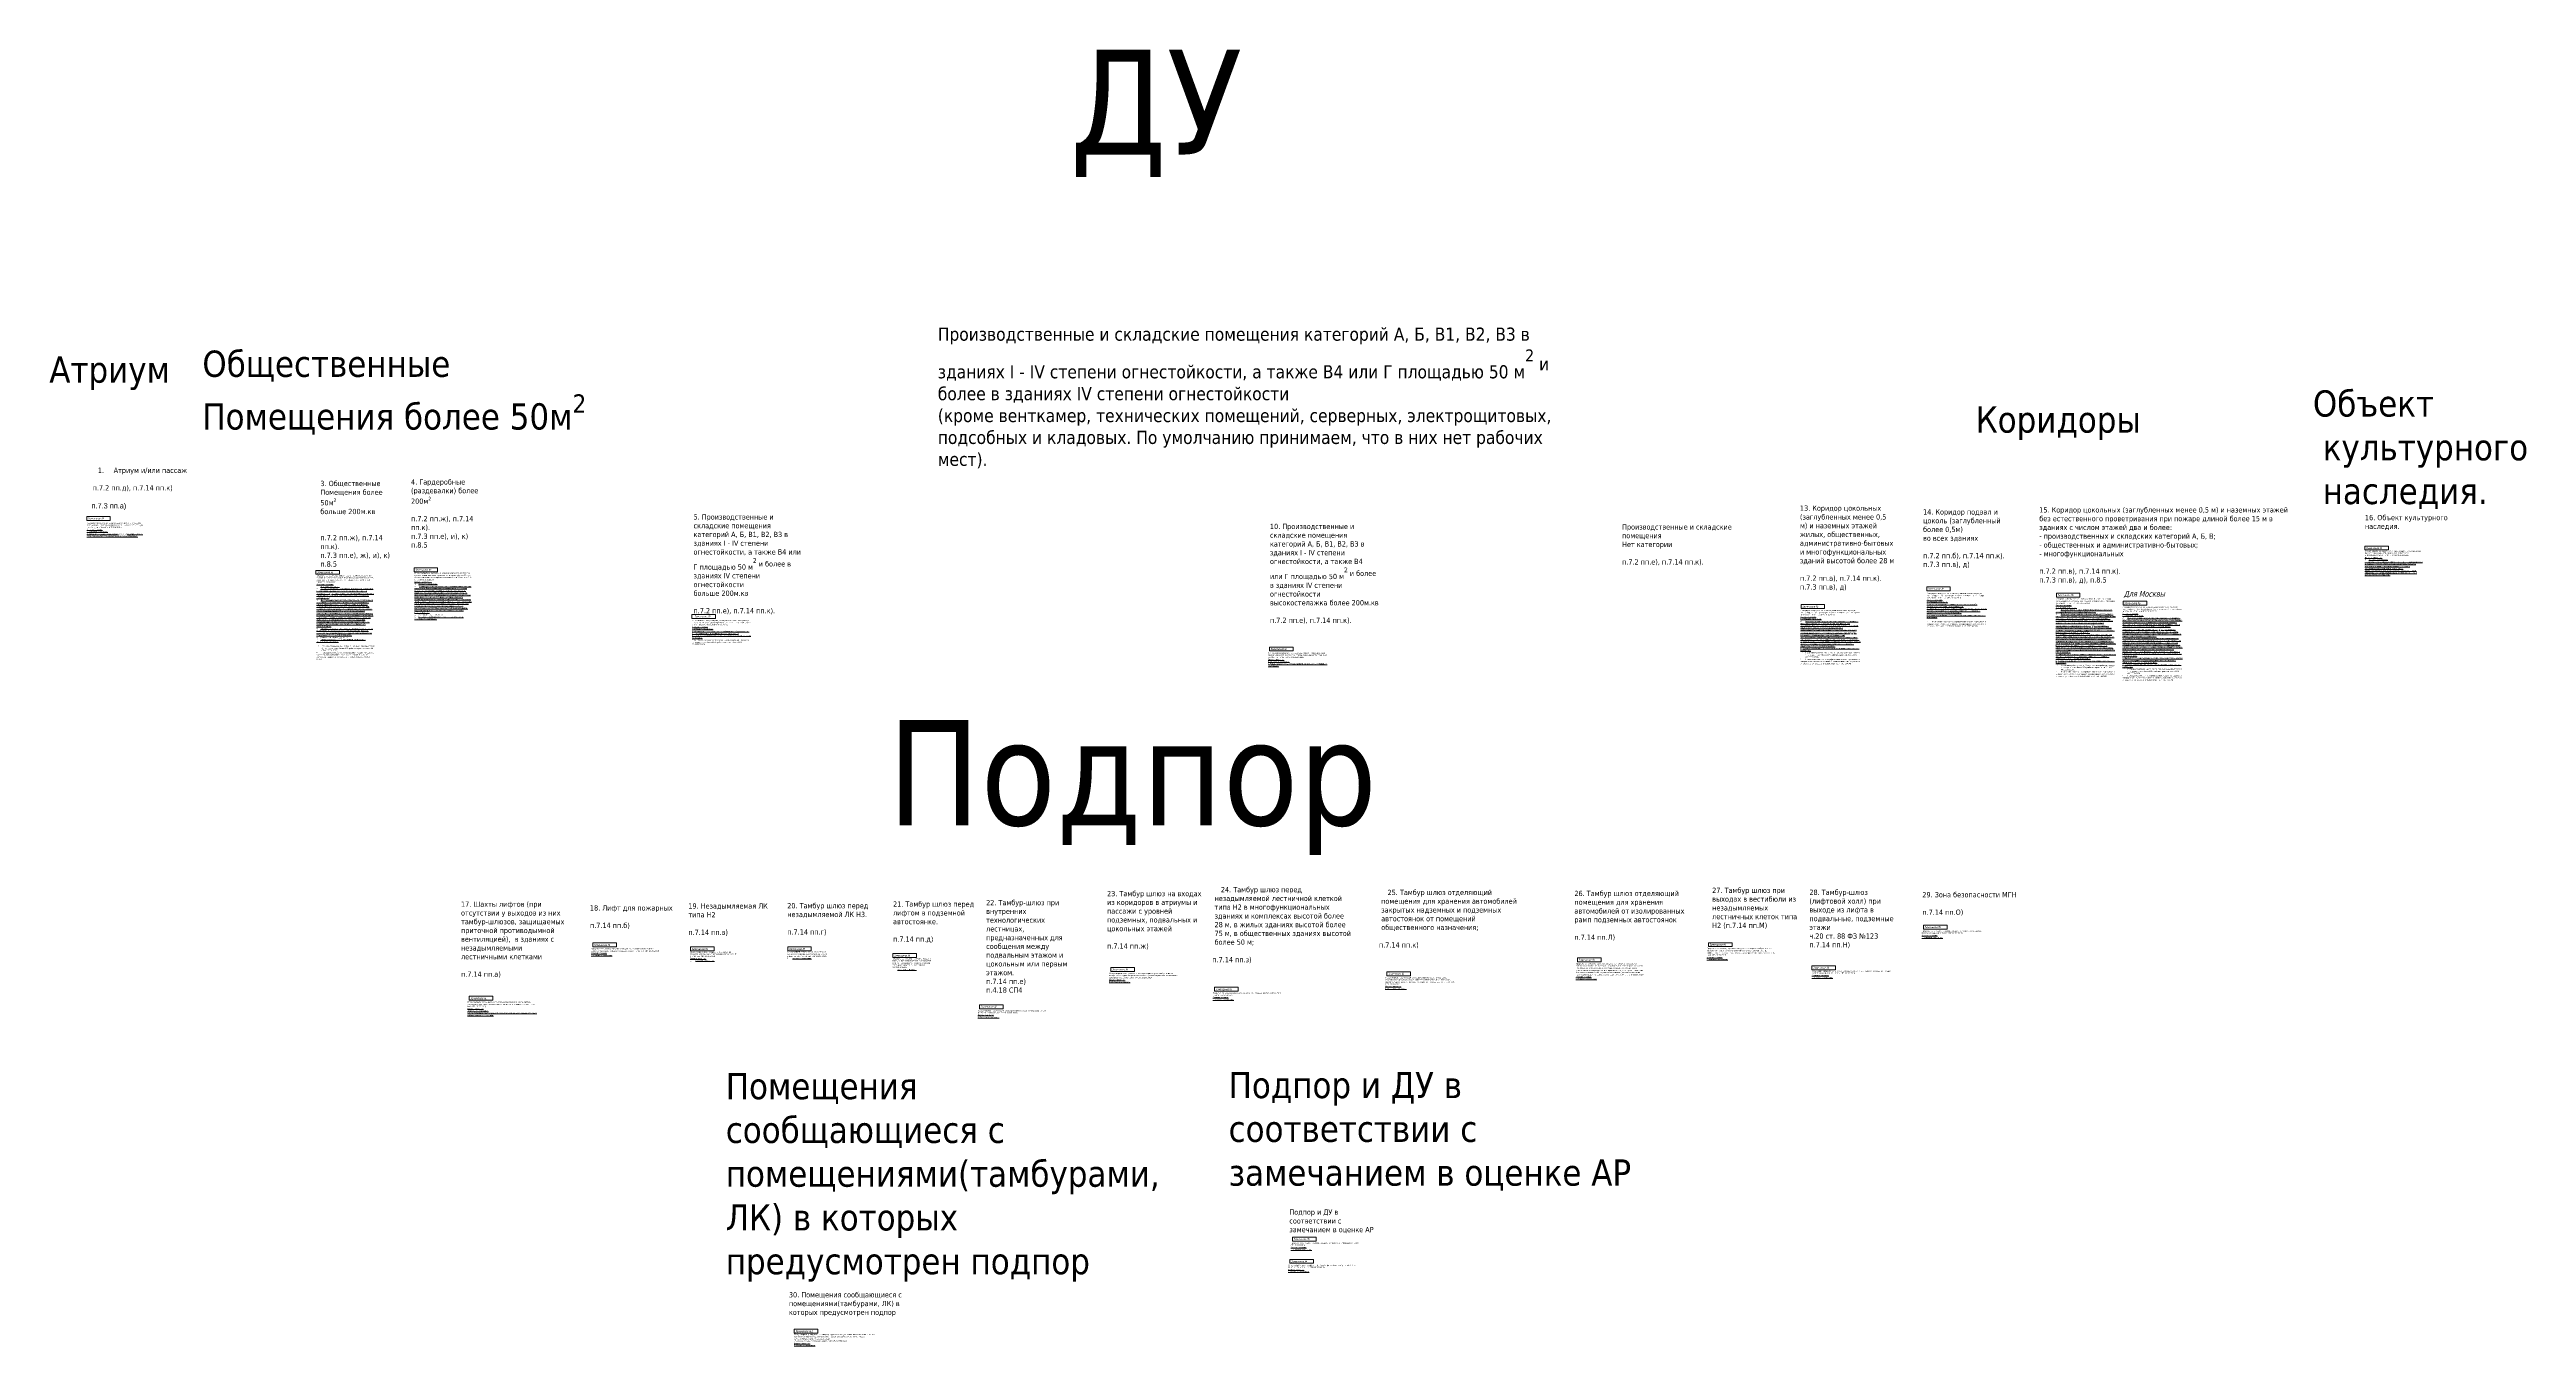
# Model space of a CAD drawing. Header units: millimetres. Extents: x -151274 to 981405, y -382735 to 210096.
import ezdxf

# ---------------------------------------------------------------- set-up
doc = ezdxf.new("R2010")
doc.units = ezdxf.units.MM
for name, color, linetype, lineweight in [('экспертиза', 1, 'Continuous', 0), ('экспертиза ДУ', 1, 'Continuous', 0), ('экспертиза ДУ пояснения', 6, 'Continuous', 0)]:
    doc.layers.add(name, color=color, linetype=linetype, lineweight=lineweight)
doc.styles.get("Standard").update_dxf_attribs({"font": 'arial.ttf'})
doc.styles.add('ЭКСПЕРТИЗА', font='tahoma.ttf')

msp = doc.modelspace()

# ---------------------------------------------------------------- linework, layer by layer
at = {"layer": 'экспертиза', "lineweight": 0, "transparency": 33554687, "elevation": 0}
msp.add_lwpolyline([(907502, -16859), (918302, -16859), (918302, -18659), (907502, -18659), (907502, -16859)], dxfattribs=at)
at = {"layer": 'экспертиза', "lineweight": 0}
msp.add_lwpolyline([(40655, -222660), (51455, -222660), (51455, -224460), (40655, -224460), (40655, -222660)], dxfattribs=at)
at = {"layer": 'экспертиза ДУ', "color": 1, "lineweight": 0}
for points in [[(-134278, -3348), (-123478, -3348), (-123478, -5148), (-134278, -5148), (-134278, -3348)], [(705627, -190123), (716427, -190123), (716427, -191923), (705627, -191923), (705627, -190123)], [(97147, -198291), (107947, -198291), (107947, -200091), (97147, -200091), (97147, -198291)], [(607332, -198167), (618132, -198167), (618132, -199967), (607332, -199967), (607332, -198167)], [(334092, -209485), (344892, -209485), (344892, -211285), (334092, -211285), (334092, -209485)], [(460318, -211476), (471118, -211476), (471118, -213276), (460318, -213276), (460318, -211476)], [(547437, -205099), (558237, -205099), (558237, -206899), (547437, -206899), (547437, -205099)], [(381449, -218539), (392249, -218539), (392249, -220339), (381449, -220339), (381449, -218539)], [(274042, -226583), (284842, -226583), (284842, -228383), (274042, -228383), (274042, -226583)]]:
    msp.add_lwpolyline(points, dxfattribs=at)
at = {"layer": 'экспертиза ДУ', "lineweight": 0}
for points in [[(-29480, -27963), (-18680, -27963), (-18680, -29763), (-29480, -29763), (-29480, -27963)], [(15404, -26826), (26204, -26826), (26204, -28626), (15404, -28626), (15404, -26826)], [(649672, -43621), (660472, -43621), (660472, -45421), (649672, -45421), (649672, -43621)], [(707127, -35509), (717927, -35509), (717927, -37309), (707127, -37309), (707127, -35509)], [(766428, -38373), (777228, -38373), (777228, -40173), (766428, -40173), (766428, -38373)], [(796929, -42103), (807729, -42103), (807729, -43903), (796929, -43903), (796929, -42103)], [(142394, -48162), (153194, -48162), (153194, -49962), (142394, -49962), (142394, -48162)], [(406621, -63007), (417421, -63007), (417421, -64807), (406621, -64807), (406621, -63007)], [(141813, -200142), (152613, -200142), (152613, -201942), (141813, -201942), (141813, -200142)], [(186280, -200096), (197080, -200096), (197080, -201896), (186280, -201896), (186280, -200096)], [(234344, -203183), (245144, -203183), (245144, -204983), (234344, -204983), (234344, -203183)], [(654612, -208733), (665412, -208733), (665412, -210533), (654612, -210533), (654612, -208733)], [(189275, -374906), (200075, -374906), (200075, -376706), (189275, -376706), (189275, -374906)]]:
    msp.add_lwpolyline(points, dxfattribs=at)
at = {"layer": 'экспертиза ДУ', "color": 2, "lineweight": 0}
for points in [[(417070, -332774), (427870, -332774), (427870, -334574), (417070, -334574), (417070, -332774)], [(415927, -342942), (426727, -342942), (426727, -344742), (415927, -344742), (415927, -342942)]]:
    msp.add_lwpolyline(points, dxfattribs=at)

# ---------------------------------------------------------------- texts
at = {"color": 2, "insert": (-132083, 2733), "char_height": 2400, "width": 16316.4, "attachment_point": 1}
msp.add_mtext('п.7.3 пп.а)', dxfattribs=at)
at = {"layer": 'экспертиза', "lineweight": 0, "ltscale": 100, "transparency": 33554687, "style": 'ЭКСПЕРТИЗА', "oblique": 14.999978, "width": 0.8}
msp.add_text('Замечание №', height=900, dxfattribs=at).set_placement((907952, -18209, 0))
at = {"layer": 'экспертиза', "lineweight": 0, "style": 'ЭКСПЕРТИЗА', "oblique": 14.999978, "width": 0.8}
msp.add_text('Замечание №', height=900, dxfattribs=at).set_placement((41105, -224010))
at = {"layer": 'экспертиза', "lineweight": 0, "ltscale": 100, "insert": (907560, -18791, 0), "char_height": 600, "width": 25338.67, "attachment_point": 1, "style": 'ЭКСПЕРТИЗА'}
msp.add_mtext('\\pt1200;Предусмотреть дымоудаление и подачу наружного воздуха при пожаре  в нижнюю часть молельного зала (п.8.3.2 СП388.1311500.2018, п.7.14 п.п.И СП7.13130.2013).\\P{\\L\\C6;Варианты решения:\\P\\pt1800;\\l1.^I\\LУстранить замечание.\\P\\ptz;2. Предусмотреть приводы принудительного открывания оконных и дверных проемов, используемые в качестве вытяжных и приточных устройств противодымной вентиляции с автоматическим и (или) дистанционным (от кнопок,установленных у эвакуационных выходов с этажей) управлением, с учетом требований 8.4 СП388.1311500.2018 (п.8.3.4 СП388.1311500.2018)}', dxfattribs=at)
at = {"layer": 'экспертиза', "ltscale": 100, "insert": (39888, -225006), "char_height": 600, "width": 30190.17, "attachment_point": 1, "style": 'ЭКСПЕРТИЗА'}
msp.add_mtext('\\A1;Предусмотреть подачу наружного воздуха при пожаре {\\A0;в шахты лифтов, установленных в зданиях с незадымляемыми лестничными клетками} ( п.7.14 пп.А СП7.13130.2013).\\P{\\L\\C6;Вариант решения:\\P1. Устранить замечание.\\P2. Предусмотреть \\A0;у выходов из лифтов тамбур-шлюзы, защищаемые приточной противодымной вентиляцией.}', dxfattribs=at)
at = {"layer": 'экспертиза ДУ', "color": 1, "lineweight": 0, "style": 'ЭКСПЕРТИЗА', "oblique": 14.999978, "width": 0.8}
for p in [(-133828, -4698), (706077, -191473), (97597, -199641), (607782, -199517), (334542, -210835), (460768, -212826), (547887, -206449), (381899, -219889), (274492, -227933)]:
    msp.add_text('Замечание №', height=900, dxfattribs=at).set_placement(p)
at = {"layer": 'экспертиза ДУ', "lineweight": 0, "style": 'ЭКСПЕРТИЗА', "oblique": 14.999978, "width": 0.8}
for s, height, p in [('Замечание №', 900, (-29030, -29313)), ('Замечание №', 900, (15854, -28176)), ('Замечание №', 900, (650122, -44971)), ('Замечание №', 900, (707577, -36859)), ('Замечание №', 900, (766878, -39723)), ('Для Москвы', 2700, (797221, -40058)), ('Замечание №', 900, (797379, -43453)), ('Замечание №', 900, (143596, -49473)), ('Замечание №', 900, (407071, -64357)), ('Замечание №', 900, (142263, -201492)), ('Замечание №', 900, (186730, -201446)), ('Замечание №', 900, (234794, -204533)), ('Замечание №', 900, (655062, -210083)), ('Замечание №1', 900, (189725, -376256))]:
    msp.add_text(s, height=height, dxfattribs=at).set_placement(p)
at = {"layer": 'экспертиза ДУ', "color": 2, "lineweight": 0, "style": 'ЭКСПЕРТИЗА', "oblique": 14.999978, "width": 0.8}
for p in [(417520, -334124), (416377, -344292)]:
    msp.add_text('Замечание №', height=900, dxfattribs=at).set_placement(p)
at = {"layer": 'экспертиза ДУ', "color": 1, "ltscale": 100, "char_height": 600, "attachment_point": 1, "style": 'ЭКСПЕРТИЗА'}
for s, insert, width in [('\\A1;Из атриума предусмотреть дымоудаление и компенсирующую подачу наружного воздуха при пожаре в нижнюю часть атриума (п.7.2 пп.Д, п.7.14 пп.И СП7.13130.2013).\\P{\\L\\C6;Вариант решения:\\P1. Устранить замечание.\\P\\A0;\\C2;2. Предусмотреть АУП в помещении \\lп.7.3 пп.А\\L (в помещениях до 200м. суммируются полы всех этажей в атриуме/пассаже).\\C6; }', (-134270, -6003), 26264.8), ('\\A1;Предусмотреть подачу наружного воздуха при пожаре в помещение безопасной зоны ( п.7.14 пп.О СП7.13130.2013).\\P{\\L\\C6;Вариант решения:\\P1. Устранить замечание.}', (704861, -192469), 30190.17), ('\\A1;Предусмотреть подачу наружного воздуха при пожаре в {\\A0;шахту лифта с режимом "перевозка пожарных подразделений"} ( п.7.14 пп.Б СП7.13130.2013).\\P{\\L\\C6;Вариант решения:\\P1. Устранить замечание.}', (96381, -200636), 30190.17), ('\\A1;Предусмотреть подачу наружного воздуха при пожаре в тамбур-шлюз, {\\A0;при выходе в вестибюль из незадымляемой лестничной клетоки типа Н2, сообщающейся с надземными этажами зданий различного назначения} ({\\A0;п.7.14 п.п.М СП7.13130.2013}).\\P{\\L\\C6;Вариант решения:\\P1. Устранить замечание.}', (606566, -200512), 30190.17), ('\\A1;Предусмотреть подачу наружного воздуха при пожаре в тамбур-шлюз {\\A0;на входах из коридоров в атриумы и пассажи с уровней подземных, подвальных и цокольных этажей }({\\A0;\\C256;п.7.14 п.п.Ж СП7.13130.2013}).\\P{\\L\\C6;Вариант решения:\\P1. Устранить замечание.}', (333326, -211831), 30190.17), ('\\A1;Предусмотреть подачу наружного воздуха при пожаре в тамбур-шлюз, {\\A0;отделяющий помещения для хранения автомобилей закрытых надземных и подземных автостоянок от помещений общественного назначения} ({\\A0;п.7.\\C256;14 п.п.К СП7.13130.2013}).\\P{\\L\\C6;Вариант решения:\\P1. Устранить замечание.}', (459552, -213821), 30190.17), ('\\A1;Предусмотреть подачу наружного воздуха при пожаре в тамбур-шлюз, {\\A0;\\C256;отделяющий помещения для хранения автомобилей от изолированных рамп подземных автостоянок, или - в сопловые аппараты воздушных завес, устанавливаемые над воротами изолированных рамп со стороны помещений для хранения автомобилей подземных автостоянок (как равнозначные по технической эффективности варианты защиты)\\A1; (\\A0;\\C1;п.7.\\C256;14 п.п.Л СП7.13130.2013}).\\P{\\L\\C6;Вариант решения:\\P1. Устранить замечание.}', (546671, -207444), 30190.17), ('\\A1;Предусмотреть подачу наружного воздуха при пожаре в тамбур-шлюз ({\\A0;\\C256;п.7.14 п.п.З СП7.13130.2013}).\\P{\\L\\C6;Вариант решения:\\P1. Устранить замечание.}', (380682, -220884), 30190.17), ('\\A1;Предусмотреть подачу наружного воздуха при пожаре в тамбур-шлюз ({\\A0;\\C256;п.7.14 п.п.Е СП7.13130.2013}, п.4.18 СП4.13130.2013).\\P{\\L\\C6;Вариант решения:\\P1. Устранить замечание.}', (273276, -228928), 30190.17)]:
    msp.add_mtext(s, dxfattribs=dict(at, insert=insert, width=width))
at = {"layer": 'экспертиза ДУ', "lineweight": 0, "ltscale": 100, "char_height": 600, "width": 25338.67, "attachment_point": 1, "style": 'ЭКСПЕРТИЗА'}
for s, insert in [('\\pt1200;Предусмотреть дымоудаление и подачу наружного воздуха при пожаре  в нижнюю часть помещения площадью более 50\\~м2/, без естественного проветривания при пожаре (п.7.2 п.п.Ж, п.7.14 п.п.И СП7.13130.2013){\\L\\C6;\\PВарианты решения:\\P\\pt1800;\\l1.^I\\LУстранить замечание.\\P\\A1;\\H1.00002x;\\l2.^I\\LНе предусматривать постоянное или временное пребывание людей* (кроме аварийных ситуаций) числом более одного человека на 1\\~м\\H0.7x;\\S2^ ;\\H1.4286x; площади помещения, не занятой оборудованием и предметами интерьера и не предусматривать постоянных рабочих мест * \\A0;\\H0.99996x;\\P\\l3.^I\\L Из помещения предусмотреть естественное проветривание при пожаре. Для естественного проветривания  при пожаре следует предусматривать открываемые оконные или иные проемы в наружных ограждениях с расположением верхней кромки не ниже 2.5\\~м и нижней кромки не выше 1,5 м от уровня пола шириной не менее 0.24\\~м на 1\\~м длины наружного ограждения помещения, при этом длина наружного ограждения должна быть не меньше 1/3 суммы длин внутренних ограждений помещения, запорные устройства должны быть доступны для свободного и неограниченного ручного открывания при расположении соответствующих конструктивных элементов  (рычагов, ручек и др.) не выше 2 м от уровня пола (п.8.5 СП7.13130.2013).\\P\\l4.^I\\LПредусмотреть (\\C2;для офисных и торговых не более 800 м.кв\\C6;) дымоудаление из смежного коридора (\\C2;рекреации, атриума, пассажа\\C6;), в который предусмотрен выход из рассматриваемого помещения\\A1;\\H1.00004x; (п.7.3 пп.Ж СП7.13130.2013)\\A0;\\H0.99996x;. \\P\\l\\C2;5.^IУчитывать п.7.3 пп.е), ж), и), к)\\L\\C6;\\P\\l\\C2;6.^I\\LВ рамках разработки СТУ рассмотреть возможность отступить от требования. \\P\\pt1200;\\C6;\\P\\pi-1800,l2400,t2400;\\l*^I\\H0.99988x;Постоянное ра\\H1.00012x;бочее место: Место, где люди работают более 2 ч непрерывно или более 50% рабочего времени. (п.3.1.19 СП 60.13330.2020).\\P\\pi0,l0,tz;\\A1;*^IПомещение с постоянным пребыванием людей: \\A0;Помещение, в котором люди находятся не менее 2 ч непрерывно или 6 ч суммарно в течении суток \\A1;(п.3.11 СП7.13130.2013\\A0;,\\A1; п.2.7 ГОСТ 30494)}', (-29225, -30053)), ('\\pt1200;Предусмотреть дымоудаление и подачу наружного воздуха при пожаре  в нижнюю часть гардеробной площадью более 200\\~м2/, без естественного проветривания при пожаре (п.7.2 п.п.Ж, п.7.14 п.п.И СП7.13130.2013){\\L\\C6;\\PВарианты решения:\\P\\pt1800;\\l1.^I\\LУстранить замечание.\\P\\l2.^I\\L Из помещения предусмотреть естественное проветривание при пожаре. Для естественного проветривания  при пожаре следует предусматривать открываемые оконные или иные проемы в наружных ограждениях с расположением верхней кромки не ниже 2.5\\~м и нижней кромки не выше 1,5 м от уровня пола шириной не менее 0.24\\~м на 1\\~м длины наружного ограждения помещения, при этом длина наружного ограждения должна быть не меньше 1/3 суммы длин внутренних ограждений помещения, запорные устройства должны быть доступны для свободного и неограниченного ручного открывания при расположении соответствующих конструктивных элементов  (рычагов, ручек и др.) не выше 2 м от уровня пола (п.8.5 СП7.13130.2013).\\P\\l\\C2;3.^IУчитывать п.7.3 пп.е), и), к)\\L\\C6;\\P\\l\\C2;4.^I\\LВ рамках разработки СТУ рассмотреть возможность отступить от требования. }', (15659, -28916))]:
    msp.add_mtext(s, dxfattribs=dict(at, insert=insert))
at = {"layer": 'экспертиза ДУ', "color": 6, "ltscale": 100, "char_height": 600, "attachment_point": 1, "style": 'ЭКСПЕРТИЗА'}
for s, insert, width in [('\\A1;{\\C256;Из коридора предусмотреть дымоудаление и компенсирующую подачу наружного воздуха при пожаре в нижнюю часть коридора (п.7.2 пп.Б, п.7.14 пп.\\A0;И \\A1;СП7.13130.2013).\\P\\L\\C6;Вариант решения:\\P1. Устранить замечание.\\P2. Не предусматривать постоянного пребывания людей* в помещениях, сообщающихся с коридором.\\P\\A0;3. Предусмотреть дымоудаление и компенсирующую подачу воздуха во всех помещениях, сообщающихся через дверные проемы с коридором.\\A1;\\H1.00002x; \\A0;\\H0.99998x;(п.7.3 пп.В СП7.13130.2013).\\P\\C2;4. В рамках разработки СТУ рассмотреть возможность отступить от требования. \\P\\A1;\\C6;\\P\\l*^IПомещение с постоянным пребыванием людей: \\A0;Помещение, в котором люди находятся не менее 2 ч непрерывно или 6 ч суммарно в течении суток \\A1;(п.3.11 СП7.13130.2013\\A0;,\\A1; п.2.7 ГОСТ 30494)}', (707135, -38164), 26264.8), ('\\A1;{\\C256;Из коридора предусмотреть дымоудаление и компенсирующую подачу наружного воздуха при пожаре в нижнюю часть помещения (п.7.2 пп.В, п.7.14 пп.\\A0;И \\A1;СП7.13130.2013).\\P\\L\\C6;Вариант решения:\\P1. Устранить замечание.\\P}2.^I{\\LКоридор разделить на участки длиной не более 15 метров, противопожарными перегородками 2-го типа.\\P}3.^I{\\LЕсли во всех помещениях, имеющих выходы в этот коридор, отсутствуют постоянные рабочие места или постоянное пребывание людей* и на выходах из этих помещений в указанный коридор установлены противопожарные двери в дымогазонепроницаемом исполнении с минимальным удельным сопротивлением дымогазопроницанию не менее 1,96 · 10\\H0.7x;\\S5^ ;\\H1.42857x; м\\H0.91667x;\\S3^ ;\\H1.09091x;/кг; фактическое сопротивление дымогазопроницанию противопожарных дверей должно определяться в соответствии с ГОСТ Р 53303, то замечание снимается (п.7.3 пп.Д СП7.13130.2013).\\P\\H0.99999x;4. Из коридора предусмотреть естественное проветривание при пожаре через\\A0; открываемые оконные или иные проемы в наружных ограждениях с расположением верхней кромки не ниже 2.5\\~м и нижней кромки не выше 1,5 м от уровня пола и шириной не менее 1.6\\~м на каждые 30\\~м длины коридора, запорные устройства должны быть доступны для свободного и неограниченного ручного открывания при расположении соответствующих конструктивных элементов  (рычагов, ручек и др.) не выше 2 м от уровня пола\\H0.91667x;\\l\\C0; \\H1.0909x;\\L\\C6;(п.8.5 СП7.13130.2013).\\P5. Предусмотреть дымоудаление и компенсирующую подачу воздуха во всех помещениях, сообщающихся через дверные проемы с коридором.\\A1;\\H1.00002x; \\A0;\\H0.99998x;(п.7.3 пп.В СП7.13130.2013).\\P\\C2;6\\l. \\LВ рамках разработки СТУ рассмотреть возможность отступить от требования. \\A1;\\H0.99999x;\\P\\pi-1800,l2400,t2400;\\A0;\\H1.00002x;\\l\\C6;*^I\\H0.99988x;Постоянное ра\\H1.00012x;бочее место: Место, где люди работают более 2 ч непрерывно или более 50% рабочего времени. (п.3.1.19 СП 60.13330.2020).\\P\\pi0,l0,tz;\\A1;*^IПомещение с постоянным пребыванием людей: \\A0;Помещение, в котором люди находятся не менее 2 ч непрерывно или 6 ч суммарно в течении суток \\A1;(п.3.11 СП7.13130.2013\\A0;,\\A1; п.2.7 ГОСТ 30494)}', (766123, -40685), 26264.8), ('\\A1;{\\C256;Из коридора предусмотреть дымоудаление и компенсирующую подачу наружного воздуха при пожаре в нижнюю часть помещения (п.7.2 пп.В, п.7.14 пп.\\A0;И \\A1;СП7.13130.2013).\\P\\L\\C6;Вариант решения:\\P1. Устранить замечание.\\P}2.^I{\\LЕсли во всех помещениях, имеющих выходы в этот коридор, отсутствуют постоянные рабочие места или постоянное пребывание людей* и на выходах из этих помещений в указанный коридор установлены противопожарные двери в дымогазонепроницаемом исполнении с минимальным удельным сопротивлением дымогазопроницанию не менее 1,96 · 10\\H0.7x;\\S5^ ;\\H1.42857x; м\\H0.91667x;\\S3^ ;\\H1.09091x;/кг; фактическое сопротивление дымогазопроницанию противопожарных дверей должно определяться в соответствии с ГОСТ Р 53303, то замечание снимается (п.7.3 пп.Д СП7.13130.2013).\\P\\H0.99999x;3. Из коридора предусмотреть естественное проветривание при пожаре через\\A0; открываемые оконные или иные проемы в наружных ограждениях с расположением верхней кромки не ниже 2.5\\~м и нижней кромки не выше 1,5 м от уровня пола и шириной не менее 1.6\\~м на каждые 30\\~м длины коридора, запорные устройства должны быть доступны для свободного и неограниченного ручного открывания при расположении соответствующих конструктивных элементов  (рычагов, ручек и др.) не выше 2 м от уровня пола\\H0.91667x;\\l\\C0; \\H1.0909x;\\L\\C6;(п.8.5 СП7.13130.2013).\\P4. Предусмотреть дымоудаление и компенсирующую подачу воздуха во всех помещениях, сообщающихся через дверные проемы с коридором.\\A1;\\H1.00002x; \\A0;\\H0.99998x;(п.7.3 пп.В СП7.13130.2013).\\P\\C2;5\\l. \\LВ рамках разработки СТУ рассмотреть возможность отступить от требования. \\A1;\\H0.99999x;\\P\\pi-1800,l2400,t2400;\\A0;\\H1.00002x;\\l\\C6;*^I\\H0.99988x;Постоянное ра\\H1.00012x;бочее место: Место, где люди работают более 2 ч непрерывно или более 50% рабочего времени. (п.3.1.19 СП 60.13330.2020).\\P\\pi0,l0,tz;\\A1;*^IПомещение с постоянным пребыванием людей: \\A0;Помещение, в котором люди находятся не менее 2 ч непрерывно или 6 ч суммарно в течении суток \\A1;(п.3.11 СП7.13130.2013\\A0;,\\A1; п.2.7 ГОСТ 30494)}', (796623, -44416), 26264.8), ('\\A1;{\\C256;Из коридора предусмотреть дымоудаление и компенсирующую подачу наружного воздуха при пожаре в нижнюю часть помещения (п.7.2 пп.А, п.7.14 пп.\\A0;И \\A1;СП7.13130.2013).\\P\\L\\C6;Вариант решения:\\P1. Устранить замечание.\\P}2.^I{\\LЕсли во всех помещениях, имеющих выходы в этот коридор, отсутствуют постоянные рабочие места* или постоянное пребывание людей* и на выходах из этих помещений в указанный коридор установлены противопожарные двери в дымогазонепроницаемом исполнении с минимальным удельным сопротивлением дымогазопроницанию не менее 1,96 · 10\\H0.7x;\\S5^ ;\\H1.42857x; м\\H0.91667x;\\S3^ ;\\H1.09091x;/кг; фактическое сопротивление дымогазопроницанию противопожарных дверей должно определяться в соответствии с ГОСТ Р 53303, то замечание снимается (п.7.3 пп.Д СП7.13130.2013).\\P\\H0.99999x;3\\A0;. Предусмотреть дымоудаление и компенсирующую подачу воздуха во всех помещениях, сообщающихся через дверные проемы с коридором.\\A1;\\H1.00002x; \\A0;\\H0.99998x;(п.7.3 пп.В СП7.13130.2013).\\P\\C2;4\\l. \\LВ рамках разработки СТУ рассмотреть возможность отступить от требования. \\A1;\\H0.99999x;\\P\\pi-1800,l2400,t2400;\\A0;\\H1.00002x;\\l\\C6;*^I\\H0.99988x;Постоянное ра\\H1.00012x;бочее место: Место, где люди работают более 2 ч непрерывно или более 50% рабочего времени. (п.3.1.19 СП 60.13330.2020).\\P\\pi0,l0,tz;\\A1;*^IПомещение с постоянным пребыванием людей: \\A0;Помещение, в котором люди находятся не менее 2 ч непрерывно или 6 ч суммарно в течении суток \\A1;(п.3.11 СП7.13130.2013\\A0;,\\A1; п.2.7 ГОСТ 30494)}', (649367, -45934), 26264.8), ('{\\C256;Предусмотреть подачу наружного воздуха при пожаре в незадымлемую лестничную клетку типа Н2 (п.7.14 пп.В СП7.13130.2013)\\P\\A1;\\L\\C6;Вариант решения:\\P\\l1.^I\\LУстранить замечание.}', (141701, -202068), 20681.1), ('{\\C256;Предусмотреть подачу наружного воздуха в тамбур-шлюз при незадымляемой лестничной клетке типа Н3 (п.7.14 п.п.Г СП7.13130.2013)\\P\\A1;\\C6;1.^I\\LУстранить замечание.}', (186100, -202037), 19110.37), ('{\\C256;Предусмотреть подачу наружного воздуха в тамбур-шлюз расположенный при выходе из лифта в помещения хранения автомобилей подземных автостоянок (п.7.14 п.п.Д СП7.13130.2013)\\P\\A1;\\C6;1.^I\\LУстранить замечание.}', (234163, -205124), 19110.37)]:
    msp.add_mtext(s, dxfattribs=dict(at, insert=insert, width=width))
at = {"layer": 'экспертиза ДУ', "ltscale": 100, "char_height": 600, "width": 26264.8, "attachment_point": 1, "style": 'ЭКСПЕРТИЗА'}
for s, insert in [('\\A1;Из помещения предусмотреть дымоудаление {\\A0;и компенсирующую подачу наружного воздуха при пожаре в нижнюю часть }помещения (п.7.2 п.п.Е, п.7.14 п.п.{\\A0;И }СП7.13130.2013).\\P{\\L\\C6;Вариант решения:\\P1. Устранить замечание.\\P2. Не предусматривать постоянные рабочие места* в помещении.\\P\\H0.99996x;\\C2;3.  Категорию помещения предусмотреть не выше В4\\P4.\\A0;\\H1.00004x;\\l \\LВ рамках разработки СТУ рассмотреть возможность отступить от требования. \\H0.9998x;\\l\\P\\C6;* Постоянное рабочее место: место, где люди работают более 2 ч непрерывно или более 50 % рабочего времени (п.3.1.19 СП 60.13330.2020).}', (142569, -50511)), ('\\A1;Из помещения предусмотреть дымоудаление {\\A0;и компенсирующую подачу наружного воздуха при пожаре в нижнюю часть }помещения (п.7.2 п.п.Е, п.7.14 п.п.{\\A0;И }СП7.13130.2013).\\P{\\L\\C6;Вариант решения:\\P1. Устранить замечание.\\P\\C2;2\\H0.99996x;.\\A0;\\H1.00004x;\\l \\LВ рамках разработки СТУ рассмотреть возможность отступить от требования. }', (406045, -65395))]:
    msp.add_mtext(s, dxfattribs=dict(at, insert=insert))
at = {"layer": 'экспертиза ДУ', "lineweight": 0, "ltscale": 100, "transparency": 33554687, "char_height": 600, "width": 35300.38, "attachment_point": 1, "style": 'ЭКСПЕРТИЗА'}
for s, insert in [('Вход в лифт предусмотреть через тамбур-шлюз 1-го типа с подпором воздуха при пожаре. (ч.20 ст. 88 ФЗ №123, {\\A1;\\C1;п.7.14 пп.Н СП7.13130.2013}).\\P{\\L\\C6;Варианты решения:\\P1. Устранить замечание.}', (654604, -210790)), ('Предусмотреть дымоудаление и подачу наружного воздуха в нижнюю часть помещения для возмещения объемов удаляемых из него продуктов горения. (ч.3 ст.85 ФЗ №123) \\P{\\A1;\\fTahoma|b0|i1|c204|p34;(Письмо ВНИИПО №017 от 18.11.16) [341]\\PСсылка на письмо:  https://disk.yandex.com/i/eMJ0cztdR0yEwQ}\\P{\\A1;\\L\\C6;Вариант решения:\\P1. Устранить замечание.}', (189267, -376963))]:
    msp.add_mtext(s, dxfattribs=dict(at, insert=insert))
at = {"layer": 'экспертиза ДУ', "color": 2, "ltscale": 100, "char_height": 600, "width": 30190.17, "attachment_point": 1, "style": 'ЭКСПЕРТИЗА'}
for s, insert in [('\\A1;Предусмотреть подачу наружного воздуха при пожаре в тамбур-шлюз (п.4.18 СП4.13130.2013).\\P{\\L\\C6;Вариант решения:\\P1. Устранить замечание.}', (416303, -335119)), ('\\A1;Предусмотреть подачу наружного воздуха при пожаре в тамбур-шлюз ({\\A0;\\C256;ч.20 ст. 88 ФЗ №123, } п.7.14 пп.П СП7.13130.2013).\\P{\\L\\C6;Вариант решения:\\P1. Устранить замечание.}', (415161, -345287))]:
    msp.add_mtext(s, dxfattribs=dict(at, insert=insert))
at = {"layer": 'экспертиза ДУ пояснения', "color": 2, "lineweight": 0, "attachment_point": 1, "style": 'ЭКСПЕРТИЗА'}
for s, insert, char_height, width in [('ДУ', (315382, 210096, 0), 48000, 757116.21), ('\\A1;Производственные и складские помещения{\\A0; категорий А, Б, В1, В2, В3 в зданиях I - IV степени огнестойкости, а также В4 или Г площадью 50 м\\A1;\\H0.91667x;\\S2^ ;\\H1.09091x; и более в зданиях IV степени огнестойкости\\P\\A0;\\H1x;(кроме венткамер, технических помещений, серверных, электрощитовых, подсобных и кладовых. По умолчанию принимаем, что в них нет рабочих мест).}', (254921, 83016, 0), 6000, 296090.6), ('Атриум', (-151385, 69821, 0), 12000, 189279.05), ('Общественные {\\A1;Помещения более 50м\\H0.7x;\\S2^ ;}', (-81398, 72488, 0), 12000, 178030.63), ('\\A1;Коридоры ', (729555, 46982, 0), 12000, 120682.93), ('Объект\\P культурного\\P наследия.', (883735, 54331, 0), 12000, 189279.05), ('\\pi-7200,l9600,t9600;1.^IАтриум и/или пассаж\\P\\pi0,l0,tz;\\Pп.7.2 пп.д), п.7.14 пп.к)', (-131563, 18952, 0), 2400, 41574.45), ('13. Коридор цокольных (заглубленных менее 0,5 м) и наземных этажей {\\C30;жилых, общественных, административно-бытовых и многофункциональных зданий высотой более 28 м\\A1;\\P}\\Pп.7.2 пп.а), п.7.14 пп.к).\\Pп.7.3 пп.в), д)', (649179, 1662), 2400, 41574.45), ('15. Коридор цокольных (заглубленных менее 0,5 м) и наземных этажей без естественного проветривания при пожаре длиной более 15 м в зданиях с числом этажей два и более:\\P{\\C30;- производственных и складских категорий А, Б, В;\\P- общественных и административно-бытовых;\\P- многофункциональных}\\P\\Pп.7.2 пп.в), п.7.14 пп.к).\\Pп.7.3 пп.в), д), п.8.5', (758615, 876), 2400, 111164.27), ('14. Коридор подвал и цоколь (заглубленный более 0,5м)\\P{\\C30;во всех зданиях\\P\\P}п.7.2 пп.б), п.7.14 пп.к).\\Pп.7.3 пп.в), д)', (705472, -59), 2400, 41574.45), ('16. Объект культурного наследия.', (907534, -2644), 2400, 41574.45), ('Подпор', (231851, -96452, 0), 48000, 757116.21), ('17. Шахты лифтов (при отсутствии у выходов из них тамбур-шлюзов, защищаемых приточной противодымной вентиляцией),  в зданиях с незадымляемыми лестничными клетками\\P\\pi2899.992,l1020;{\\H1.25x; }\\P\\pi0,l0;п.7.14 пп.а){\\H1.34361x; }', (36891, -179356), 2400, 46090.43), ('18. Лифт для пожарных\\P\\Pп.7.14 пп.б)', (95852, -181072), 2400, 41574.45), ('19. Незадымляемая ЛК типа Н2\\P\\Pп.7.14 пп.в)', (140842, -180210), 2400, 41574.45), ('20. Тамбур шлюз перед незадымляемой ЛК Н3.\\P\\Pп.7.14 пп.г)', (186076, -180064), 2400, 41574.45), ('21. Тамбур шлюз перед лифтом в подземной автостоянке.\\P\\Pп.7.14 пп.д)', (234459, -179333), 2400, 41574.45), ('22. Тамбур-шлюз при внутренних технологических лестницах, предназначенных для сообщения между подвальным этажом и цокольным или первым этажом. \\Pп.7.14 пп.е)\\Pп.4.18 СП4', (277025, -178635), 2400, 41574.45), ('23. Тамбур шлюз на входах из коридоров в атриумы и пассажи с уровней подземных, подвальных и цокольных этажей\\P\\Pп.7.14 пп.ж)', (332323, -174518), 2400, 41574.45), ('\\pi2899.992,l1020;24. Тамбур шлюз перед {\\H1.30104x; }\\P\\pi0;незадымляемой лестничной клеткой {\\H1.14814x; }\\Pтипа Н2 в многофункциональных {\\H1.16202x; }\\Pзданиях и комплексах высотой более {\\H1.19237x; }\\P28 м, в жилых зданиях высотой более {\\H1.201x; }\\P75 м, в общественных зданиях высотой {\\H1.19812x; }\\Pболее 50 м;{\\H1.1514x; }\\P\\pi2899.992;{\\H1.34929x; }\\P\\pi0,l0;п.7.14 пп.з){\\H1.31052x; }', (380455, -172717), 2400, 89952.72), ('\\pi2899.992,l1020;25. Тамбур шлюз отделяющий \\P\\pi0;помещения для хранения автомобилей \\Pзакрытых надземных и подземных \\Pавтостоянок от помещений \\Pобщественного назначения;\\P\\pl0;\\Pп.7.14 пп.к)', (456661, -173989), 2400, 89952.72), ('26. Тамбур шлюз отделяющий помещения для хранения автомобилей от изолированных рамп подземных автостоянок\\P\\Pп.7.14 пп.Л)', (546028, -174456), 2400, 48715.58), ('27. Тамбур шлюз при выходах в вестибюли из незадымляемых лестничных клеток типа Н2 (п.7.14 пп.М)', (609046, -173032), 2400, 41574.45), ('28. Тамбур-шлюз (лифтовой холл) при выходе из лифта в подвальные, подземные этажи \\Pч.20 ст. 88 ФЗ №123\\Pп.7.14 пп.Н)', (653493, -173931), 2400, 41574.45), ('29. Зона безопасности МГН\\P\\Pп.7.14 пп.О)', (705149, -175034), 2400, 41574.45), ('\\A1;Помещения сообщающиеся с помещениями(тамбурами, ЛК) в которых предусмотрен подпор', (157954, -257708, 0), 12000, 201594.69), ('Подпор и ДУ в соответствии с замечанием в оценке АР', (387911, -257228), 12000, 207872.23), ('Подпор и ДУ в соответствии с замечанием в оценке АР', (415677, -320131), 2400, 41574.45)]:
    msp.add_mtext(s, dxfattribs=dict(at, insert=insert, char_height=char_height, width=width))
at = {"layer": 'экспертиза ДУ пояснения', "color": 30, "lineweight": 0, "char_height": 2400, "attachment_point": 1, "style": 'ЭКСПЕРТИЗА'}
for s, insert, width in [('{\\C2;3. Общественные \\A1;Помещения более 50м\\H0.7x;\\S2^ ;\\H1.42857x;\\P\\A0;\\C30;больше 200м.кв\\P\\P}\\P{\\C2;п.7.2 пп.ж), п.7.14 пп.к).\\Pп.7.3 пп.е), ж), и), к) \\C1;п.8.5}', (-27431, 12956, 0), 31801.59), ('\\A1;{\\C2;4. Гардеробные (раздевалки) более 200м\\H0.7x;\\S2^ ;\\H1.42857x;\\P\\C30;\\P\\A0;\\C2;п.7.2 пп.ж), п.7.14 пп.к).\\Pп.7.3 пп.е), и), к)\\P\\C1;п.8.5}', (14034, 13659, 0), 33170.57), ('\\A1;{\\C2;5. Производственные и складские помещения\\A0; категорий А, Б, В1, В2, В3 в зданиях I - IV степени огнестойкости, а также В4 или Г площадью 50 м\\A1;\\H0.91667x;\\S2^ ;\\H1.09091x; и более в зданиях IV степени огнестойкости\\P\\A0;\\C30;больше 200м.кв\\P\\P\\C2;п.7.2 пп.е), п.7.14 пп.к).}', (143209, -2347, 0), 48621.62), ('\\A1;{\\C2;10. Производственные и складские помещения\\A0; категорий А, Б, В1, В2, В3 в зданиях I - IV степени огнестойкости, а также В4 или Г площадью 50 м\\A1;\\H0.91667x;\\S2^ ;\\H1.09091x; и более в зданиях IV степени огнестойкости\\P\\A0;\\C30;высокостелажка более 200м.кв\\P\\C2;\\Pп.7.2 пп.е), п.7.14 пп.к).}', (406815, -6686, 0), 46597.63), ('\\A1;{\\C2;Производственные и складские помещения\\A0;\\C30;\\PНет категории\\P\\C2;\\Pп.7.2 пп.е), п.7.14 пп.к).}', (567839, -6901, 0), 48621.62), ('\\A1;{\\C2;30. Помещения сообщающиеся с помещениями(тамбурами, ЛК) в которых предусмотрен подпор}', (186836, -357912, 0), 51903.05)]:
    msp.add_mtext(s, dxfattribs=dict(at, insert=insert, width=width))

doc.saveas('drawing.dxf')
